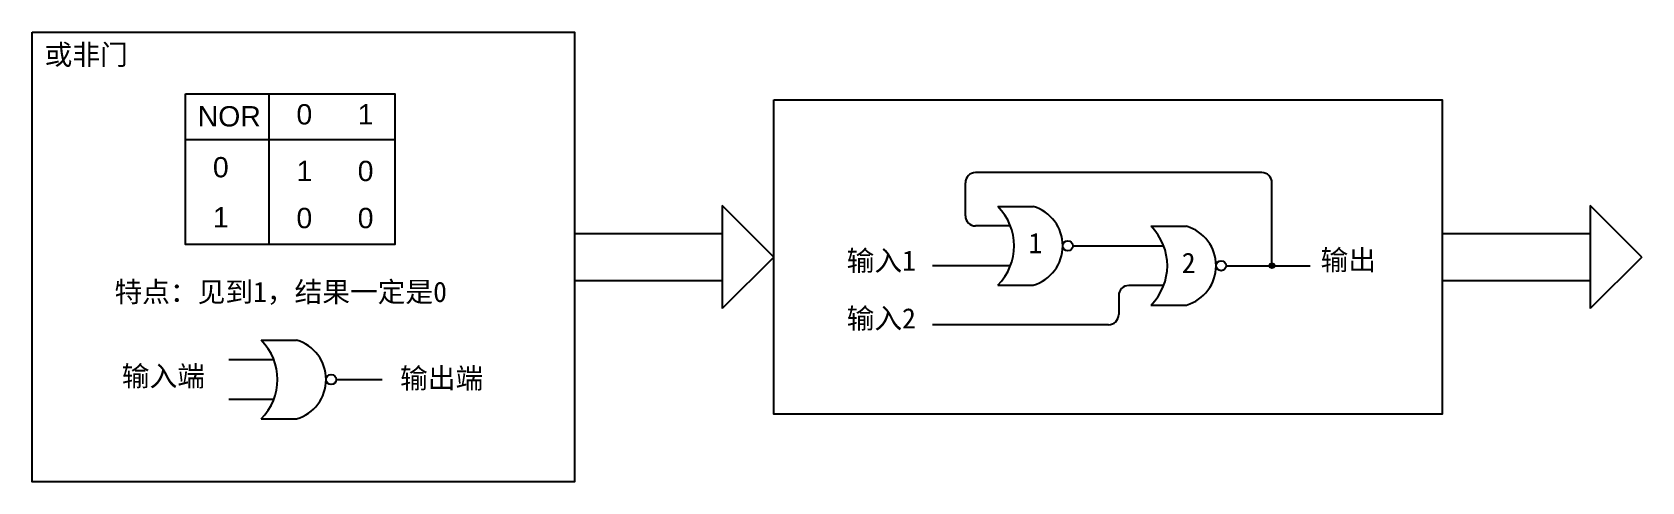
# Model space of a CAD drawing. Header units: inches. Extents: x -6 to 965, y -428 to -142.
# Drawn here: x 17.38 to 49.08, y -238.88 to -230.02 of the extents above; entities that cross this region are included whole.
import ezdxf

# ---------------------------------------------------------------- set-up
doc = ezdxf.new("R2010")
doc.units = ezdxf.units.IN
doc.header["$MEASUREMENT"] = 0
doc.styles.get("Standard").update_dxf_attribs({"font": 'arial.ttf'})

msp = doc.modelspace()

# ---------------------------------------------------------------- texts
at = {"char_height": 0.4, "attachment_point": 1}
for s, width, insert in [('{\\fSimSun|b0|i0|c134|p2;或非门}', 3.93156, (17.629, -230.26)), ('NOR', 3.93156, (20.644, -231.475)), ('0', 3.93156, (22.588, -231.436)), ('1', 3.93156, (23.794, -231.436)), ('0', 3.93156, (20.943, -232.478)), ('1', 3.93156, (22.588, -232.552)), ('0', 3.93156, (23.794, -232.552)), ('1', 3.93156, (20.943, -233.465)), ('0', 3.93156, (22.588, -233.48)), ('0', 3.93156, (23.794, -233.48)), ('{\\fSimSun|b0|i0|c134|p2;1}', 3.93156, (37, -233.973)), ('{\\fSimSun|b0|i0|c134|p2;2}', 3.93156, (40.018, -234.363)), ('{\\fSimSun|b0|i0|c134|p2;特点：见到1，结果一定是0}', 7.78425, (19.005, -234.935)), ('{\\fSimSun|b0|i0|c134|p2;输入端}', 3.93156, (19.149, -236.595)), ('{\\fSimSun|b0|i0|c134|p2;输出端}', 3.93156, (24.627, -236.636))]:
    msp.add_mtext_dynamic_manual_height_columns(s, width=width, gutter_width=1, heights=[0], dxfattribs=dict(at, insert=insert))
at = {"color": 85, "true_color": 0x58ba48, "char_height": 0.4, "attachment_point": 1}
for s, insert in [('{\\fSimSun|b0|i0|c134|p2;输入1}', (33.42, -234.319)), ('{\\fSimSun|b0|i0|c134|p2;输出}', (42.751, -234.306)), ('{\\fSimSun|b0|i0|c134|p2;输入2}', (33.42, -235.457))]:
    msp.add_mtext_dynamic_manual_height_columns(s, width=3.93156, gutter_width=1, heights=[0], dxfattribs=dict(at, insert=insert))

# ---------------------------------------------------------------- hatches: boundary and pattern name
h = msp.add_hatch(color=256)
h.dxf.hatch_style = 1
h.paths.add_polyline_path([(41.794, -234.571, 0.414214), (41.746, -234.619), (41.794, -234.619)])
h.paths.add_polyline_path([(41.794, -234.571), (41.794, -234.619), (41.841, -234.619, 0.414214)])
h.paths.add_polyline_path([(41.841, -234.619), (41.794, -234.619), (41.746, -234.619, 1)])

# ---------------------------------------------------------------- linework, layer by layer
for p, q in [((22.043, -231.232), (22.043, -234.203)), ((20.4, -232.135), (24.525, -232.135)), ((41.594, -232.784), (35.958, -232.784)), ((35.758, -233.637), (35.758, -232.984)), ((41.794, -234.619), (41.794, -232.984)), ((36.394, -233.452), (37.094, -233.452)), ((36.644, -233.837), (35.958, -233.837)), ((39.412, -233.842), (40.112, -233.842)), ((37.873, -234.228), (39.662, -234.228)), ((36.644, -234.619), (35.108, -234.619)), ((40.891, -234.619), (42.548, -234.619)), ((36.394, -235.004), (37.094, -235.004)), ((39.662, -235.009), (38.976, -235.009)), ((38.776, -235.209), (38.776, -235.583)), ((39.412, -235.395), (40.112, -235.395)), ((21.891, -236.087), (22.591, -236.087)), ((38.576, -235.783), (35.108, -235.783)), ((22.141, -236.472), (21.254, -236.472)), ((23.369, -236.863), (24.273, -236.863)), ((22.141, -237.254), (21.254, -237.254)), ((21.891, -237.639), (22.591, -237.639))]:
    msp.add_line(p, q)
at = {"color": 85, "true_color": 0x58ba48}
for p, q in [((31.987, -234.448), (30.971, -233.431)), ((30.971, -233.431), (30.971, -235.465)), ((49.076, -234.448), (48.059, -233.431)), ((48.059, -233.431), (48.059, -235.465)), ((28.059, -233.983), (30.971, -233.983)), ((45.147, -233.983), (48.059, -233.983)), ((31.987, -234.448), (30.971, -235.465)), ((49.076, -234.448), (48.059, -235.465)), ((28.059, -234.913), (30.971, -234.913)), ((45.147, -234.913), (48.059, -234.913))]:
    msp.add_line(p, q, dxfattribs=at)
for points in [[(17.385, -230.017), (28.059, -230.017), (28.059, -238.879), (17.385, -238.879)], [(20.4, -231.232), (24.525, -231.232), (24.525, -234.203), (20.4, -234.203)], [(31.987, -231.351), (45.147, -231.351), (45.147, -237.544), (31.987, -237.544)]]:
    msp.add_lwpolyline(points, close=True)
for centre, radius in [((37.774, -234.228), 0.0986), ((40.792, -234.619), 0.0986), ((41.794, -234.619), 0.0475), ((23.271, -236.863), 0.0986)]:
    msp.add_circle(centre, radius)
for centre, radius, start, end in [((35.958, -232.984), 0.2, 90, 180), ((41.594, -232.984), 0.2, 0, 90), ((35.618, -234.228), 1.098, 315.0048, 44.9952), ((36.866, -234.228), 0.809, 286.3554, 73.6446), ((35.958, -233.637), 0.2, 180, 270), ((38.636, -234.619), 1.098, 315.0048, 44.9952), ((39.885, -234.619), 0.809, 286.3554, 73.6446), ((38.976, -235.209), 0.2, 90, 180), ((38.576, -235.583), 0.2, 270, 0), ((21.115, -236.863), 1.098, 315.0048, 44.9952), ((22.363, -236.863), 0.809, 286.3554, 73.6446)]:
    msp.add_arc(centre, radius, start, end)

msp.set_redraw_order([(e.dxf.handle, doc.entitydb.next_handle()) for e in msp.query("TEXT MTEXT ATTDEF DIMENSION ARC_DIMENSION")])  # texts and dimensions are drawn at this point

doc.saveas('drawing.dxf')
